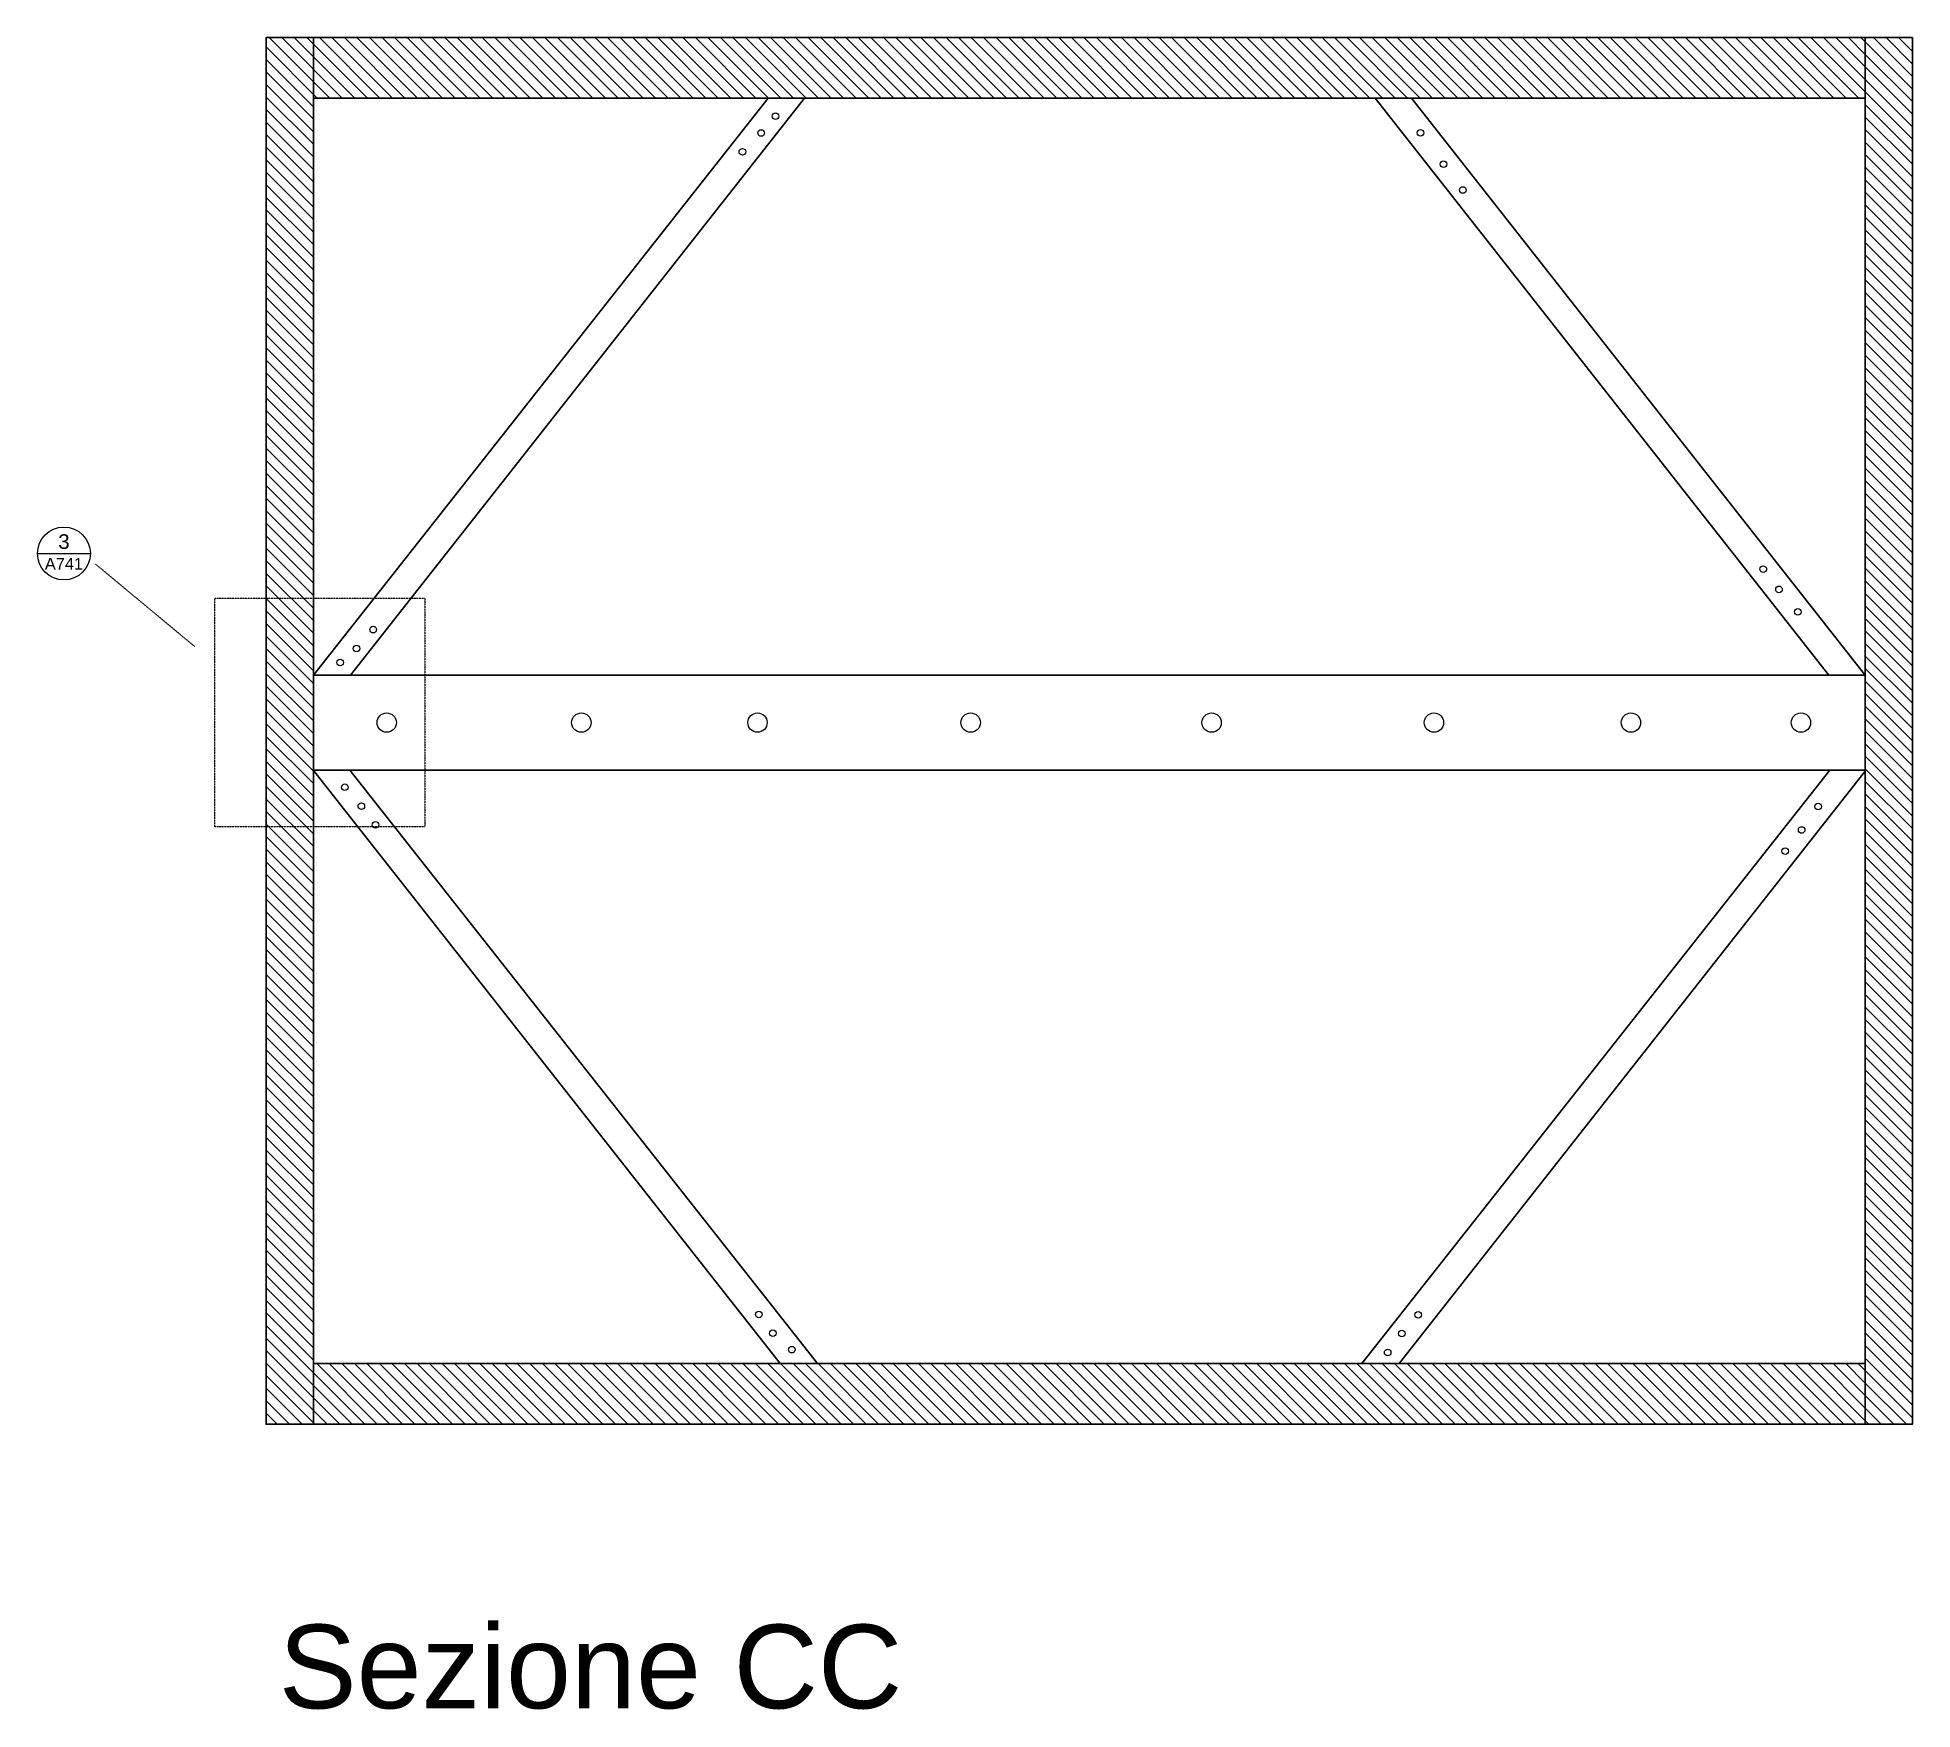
# Model space of a CAD drawing. Header units: millimetres. Extents: x -65822 to 124962, y -17646 to 50330.
# Drawn here: x 5731 to 8111, y 1376 to 3499 of the extents above; entities that cross this region are included whole.
import ezdxf
from ezdxf.enums import TextEntityAlignment as Align

# ---------------------------------------------------------------- set-up
doc = ezdxf.new("R2010")
doc.units = ezdxf.units.MM
doc.header["$MEASUREMENT"] = 0
doc.linetypes.add('DASHDOT', pattern=[1, 0.5, -0.25, 0, -0.25])
doc.linetypes.add('HIDDEN', pattern=[0.375, 0.25, -0.125])
for name, color, linetype, lineweight in [('A-ANNO-SYMB', 3, 'Continuous', 18), ('Arredi', 3, 'Continuous', 30), ('Dettagli', 210, 'Continuous', 5), ('Simbologia', 2, 'DASHDOT', 18), ('Tratteggi', 2, 'HIDDEN', 15)]:
    doc.layers.add(name, color=color, linetype=linetype, lineweight=lineweight)
doc.layers.add('Testo', color=1, linetype='Continuous')
doc.styles.add('ARIAL', font='Arial.ttf')
doc.styles.get("Standard").update_dxf_attribs({"font": 'Arial.ttf'})
pattern_1 = [(315, (4611.749, 19039.643), (7.954951, 7.954951), [])]

msp = doc.modelspace()

# ---------------------------------------------------------------- texts
at = {"layer": 'Testo', "insert": (6036.9, 1484.1), "char_height": 106.21, "attachment_point": 1}
msp.add_mtext_dynamic_manual_height_columns('Sezione CC', width=1421.229, gutter_width=25, heights=[0], dxfattribs=at)

# ---------------------------------------------------------------- blocks, each defined once
blk = doc.blocks.new('DETAGLI')
at = {"layer": 'A-ANNO-SYMB', "linetype": 'Continuous'}
blk.add_line((486.66, 356.17), (504.76, 356.17), dxfattribs=at)
blk.add_circle((495.71, 356.17), 9.05, dxfattribs=at)
for tag, p in [('TAVOLA', (495.71, 362.76)), ('SEZIONE', (495.71, 354.67))]:
    blk.add_attdef(tag, text='', height=5, dxfattribs=at).set_placement(p, align=Align.TOP_CENTER)

# ---------------------------------------------------------------- hatches: boundary and pattern name
at = {"layer": 'Dettagli'}
h = msp.add_hatch(dxfattribs=at)
h.set_pattern_fill('ANSI31', color=256, scale=90, angle=-90)
h.set_pattern_definition(pattern_1)
h.paths.add_polyline_path([(8050.9, 3421.7), (8050.9, 3498.5), (6080.9, 3498.5), (6080.9, 3421.7)])
h.paths.add_polyline_path([(8050.9, 1738.5), (8050.9, 1815.4), (6080.9, 1815.4), (6080.9, 1738.5)])
h.paths.add_polyline_path([(6080.9, 1738.5), (6080.9, 3498.5), (6020.9, 3498.5), (6020.9, 3421.7), (6020.9, 1738.5)])
h = msp.add_hatch(dxfattribs=at)
h.set_pattern_fill('ANSI31', color=256, scale=90, angle=-90)
h.set_pattern_definition(pattern_1)
h.paths.add_polyline_path([(8110.9, 3498.5), (8050.9, 3498.5), (8050.9, 3421.7), (8050.9, 1738.5), (8110.9, 1738.5)])

# ---------------------------------------------------------------- linework, layer by layer
at = {"layer": 'Arredi'}
for p, q in [((6080.9, 2689.3), (6658.1, 3421.7)), ((6128.2, 2689.3), (6704.3, 3421.7)), ((8004.7, 2689.3), (7428.6, 3421.7)), ((8050.9, 2689.3), (7474.8, 3421.7)), ((6080, 2569.8), (6673.6, 1815.4)), ((6127.1, 2568.7), (6721, 1815.4)), ((8005.8, 2568.7), (7411.9, 1815.4)), ((8050.9, 2567.4), (7459.3, 1815.4))]:
    msp.add_line(p, q, dxfattribs=at)
for points in [[(8110.9, 3498.5), (6020.9, 3498.5), (6020.9, 1738.5), (8110.9, 1738.5)], [(6080.9, 3498.5), (6080.9, 1738.5), (6020.9, 1738.5), (6020.9, 3498.5)], [(8110.9, 3498.5), (8110.9, 1738.5), (8050.9, 1738.5), (8050.9, 3498.5)], [(8050.9, 2689.3), (8050.9, 2568.7), (6080.9, 2568.7), (6080.9, 2689.3)]]:
    msp.add_lwpolyline(points, close=True, dxfattribs=at)
for points in [[(6020.9, 3421.7), (6020.9, 3498.5), (8050.9, 3498.5), (8050.9, 3421.7), (6080.9, 3421.7)], [(6080.9, 1815.4), (8050.9, 1815.4), (8050.9, 1738.5), (6020.9, 1738.5), (6020.9, 1815.4)]]:
    msp.add_lwpolyline(points, dxfattribs=at)
at = {"layer": 'Dettagli'}
for centre, radius in [((6649.4, 3377.3), 4.19), ((6667.6, 3398.8), 4.19), ((7486.2, 3377.5), 4.19), ((6625.5, 3353.4), 4.19), ((7515.4, 3337.8), 4.19), ((7540, 3305), 4.19), ((7921.5, 2823.9), 4.19), ((7941.4, 2798.1), 4.19), ((7965.3, 2769.6), 4.19), ((6156.7, 2747), 4.19), ((6135.8, 2723.1), 4.19), ((6114.9, 2705.2), 4.19), ((6174, 2629), 12.3), ((6421.1, 2629), 12.3), ((6644.7, 2629), 12.3), ((6915.3, 2629), 12.3), ((7221.2, 2629), 12.3), ((7503.4, 2629), 12.3), ((7753.5, 2629), 12.3), ((7969.3, 2629), 12.3), ((6120.9, 2546.9), 4.19), ((6141.8, 2523), 4.19), ((7991.1, 2522.6), 4.19), ((6159.7, 2499.1), 4.19), ((7970.2, 2492.7), 4.19), ((7949.3, 2465.8), 4.19), ((6646.4, 1877.9), 4.19), ((7483.5, 1877.4), 4.19), ((6664.3, 1854), 4.19), ((7462.6, 1853.5), 4.19), ((6688.2, 1833.1), 4.19), ((7444.7, 1829.6), 4.19)]:
    msp.add_circle(centre, radius, dxfattribs=at)
at = {"layer": 'Simbologia'}
msp.add_line((5804.5, 2830.2), (5929.8, 2726), dxfattribs=at)
at = {"layer": 'Tratteggi', "color": 0}
msp.add_lwpolyline([(5955.9, 2787.1), (6222.4, 2787.1), (6222.4, 2496.9), (5955.9, 2496.9)], close=True, dxfattribs=at)

# ---------------------------------------------------------------- block references
at = {"layer": 'Simbologia'}
ref = msp.add_blockref('DETAGLI', (3924.8, 1522), dxfattribs=dict(at, xscale=3.710728423342698, yscale=3.710728423342698, zscale=3.710728423342698))
ref.add_attrib('SEZIONE', 'A741', dxfattribs={"layer": 'A-ANNO-SYMB', "linetype": 'Continuous', "height": 14.84, "style": 'ARIAL'}).set_placement((5764.3, 2838), align=Align.TOP_CENTER)
ref.add_attrib('TAVOLA', '3', dxfattribs={"layer": 'A-ANNO-SYMB', "linetype": 'Continuous', "height": 18.6, "style": 'ARIAL'}).set_placement((5764.3, 2868.1), align=Align.TOP_CENTER)

msp.set_redraw_order([(e.dxf.handle, doc.entitydb.next_handle()) for e in msp.query("TEXT MTEXT ATTDEF DIMENSION ARC_DIMENSION")])  # texts and dimensions are drawn at this point

doc.saveas('drawing.dxf')
